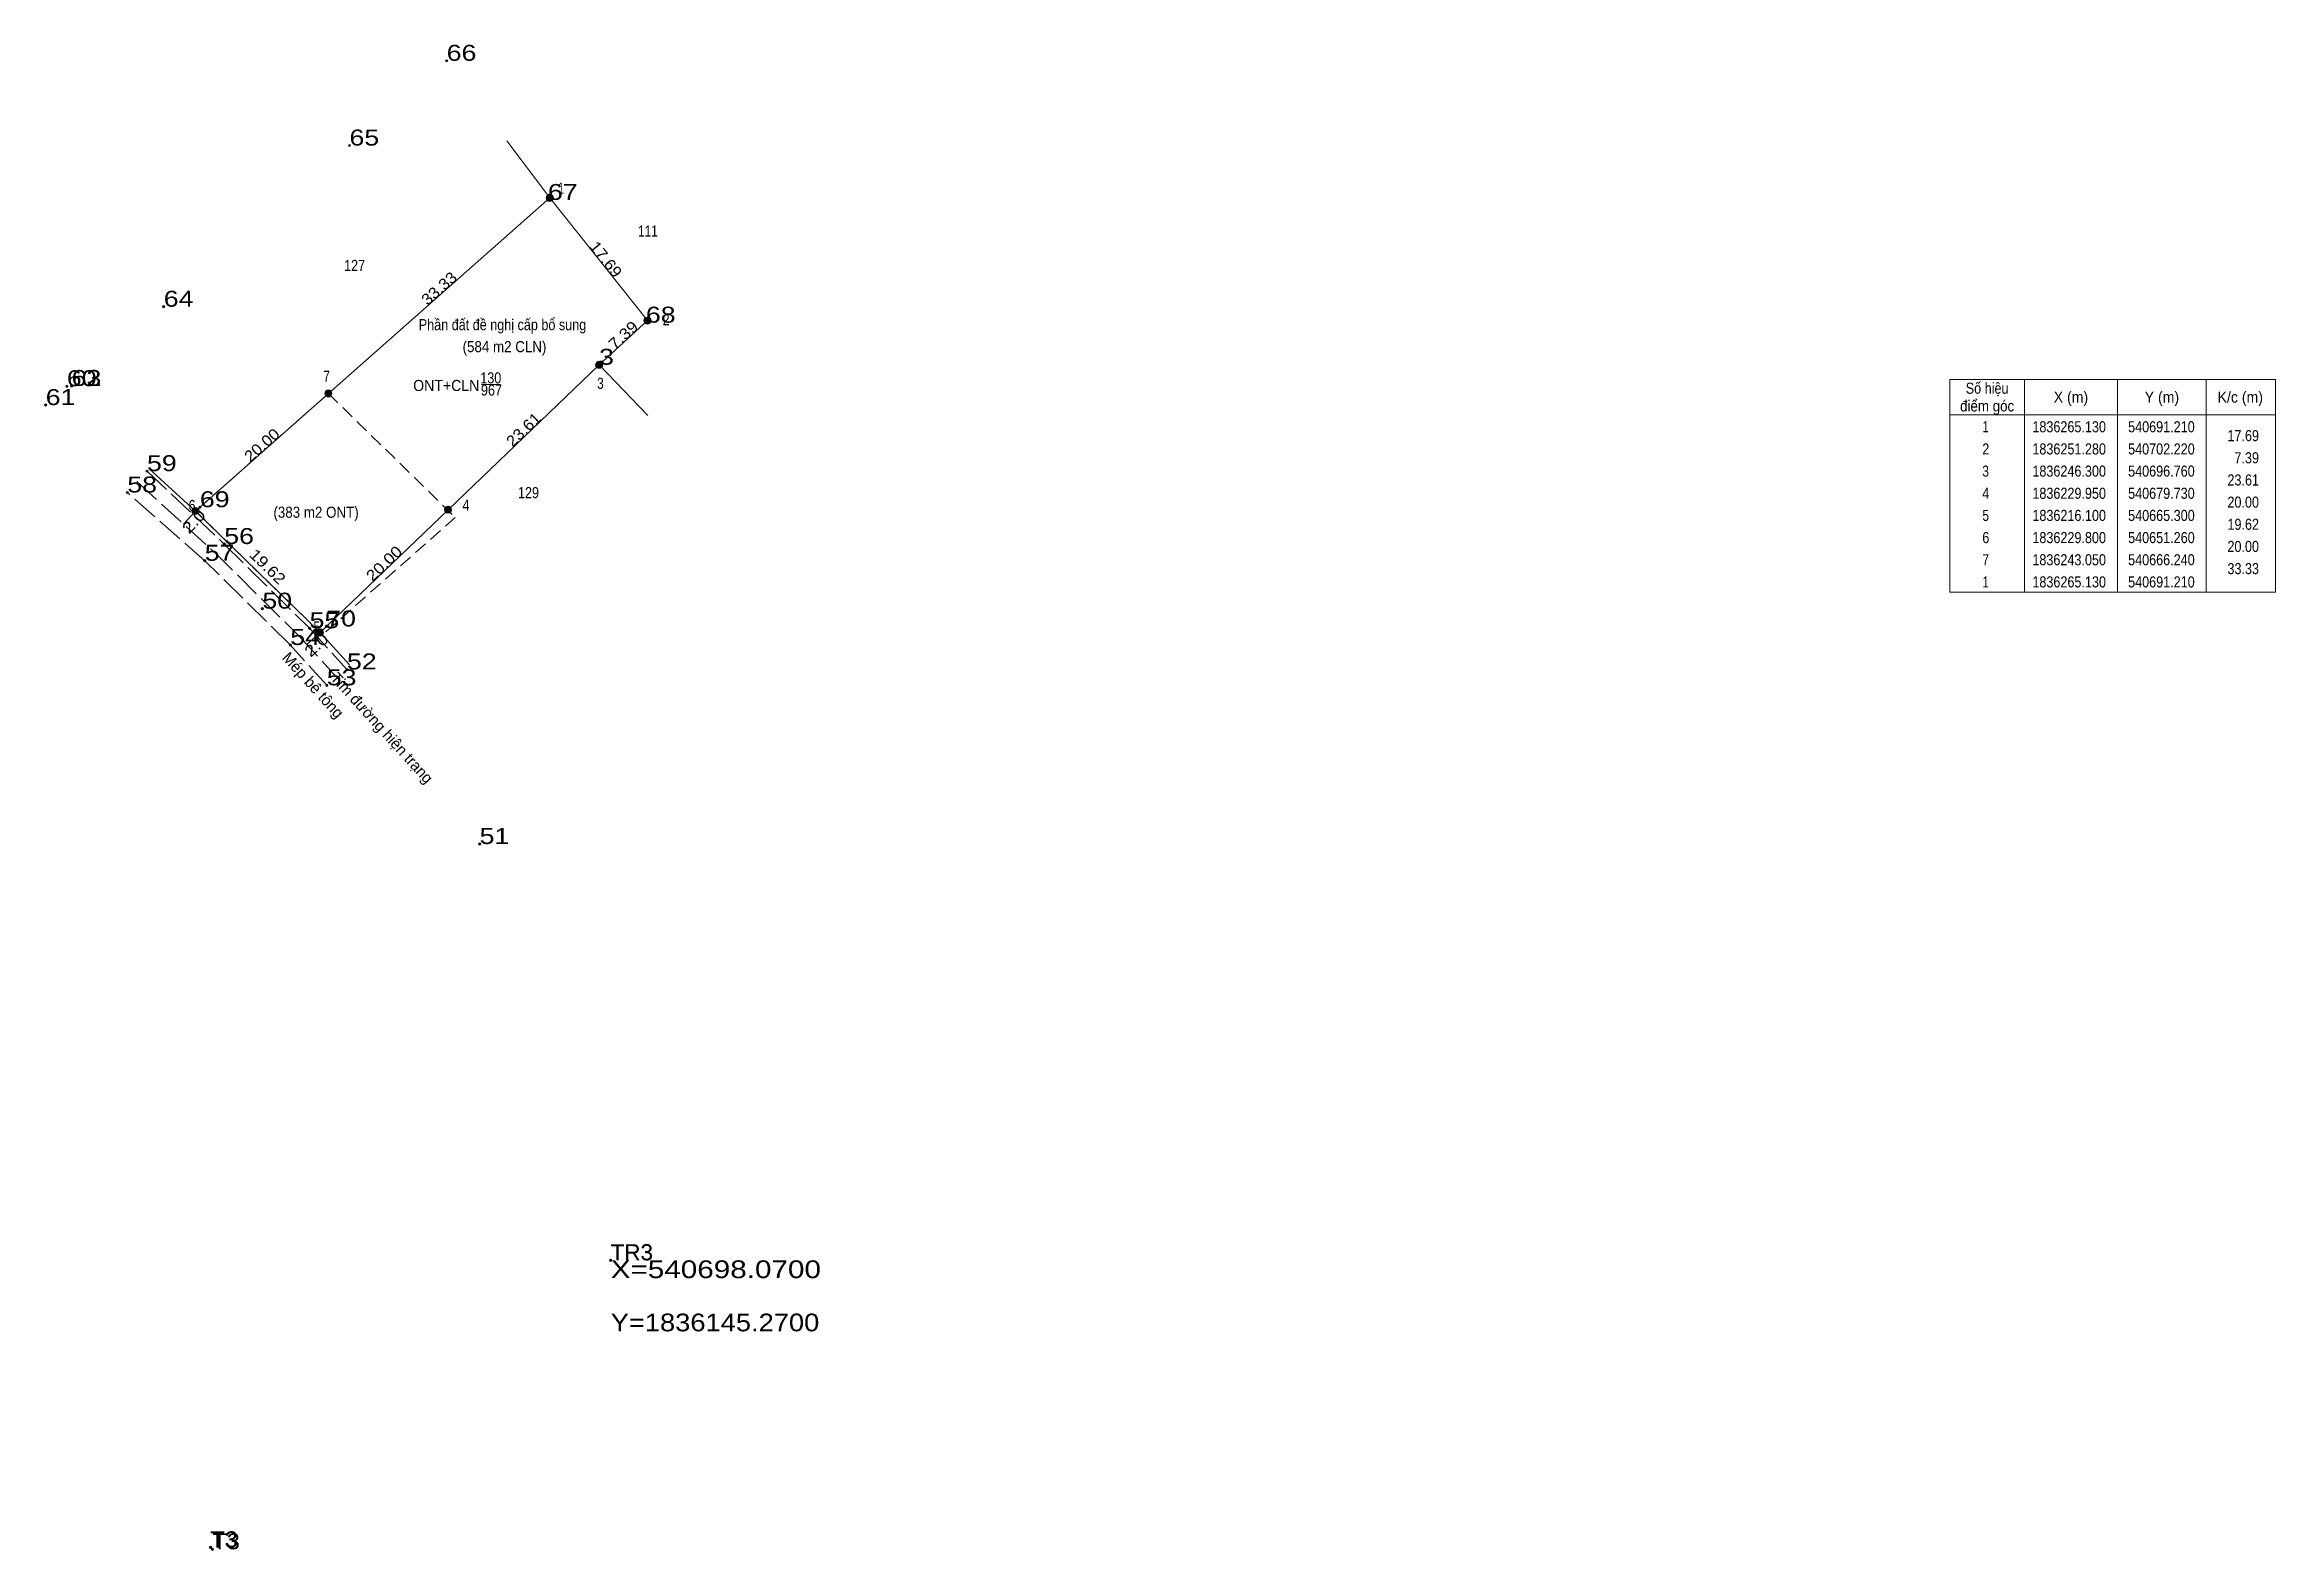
# Model space of a CAD drawing. Header units: metres. Extents: x 539436 to 540886, y 1835765 to 1836282.
# Drawn here: x 540634.2 to 540885.8, y 1836112.6 to 1836282.4 of the extents above; entities that cross this region are included whole.
import ezdxf
from ezdxf.enums import TextEntityAlignment as Align

# ---------------------------------------------------------------- set-up
doc = ezdxf.new("R2010")
doc.units = ezdxf.units.M
doc.header["$LTSCALE"] = 0.5
doc.header["$PDMODE"] = 32
doc.header["$PDSIZE"] = 0.25
doc.linetypes.add('LONG_DASHED', pattern=[7.5, 6, -1.5])
doc.linetypes.add('MEDIUM_DASHED', pattern=[4.5, 3, -1.5])
doc.layers.add('63', color=7, linetype='Continuous', lineweight=13)

msp = doc.modelspace()

# ---------------------------------------------------------------- texts
at = {"layer": '63'}
for s, height, width, p in [('66', 1.8, 1.25, (540679.58, 1836280.59)), ('65', 1.8, 1.25, (540668.62, 1836271.03)), ('67', 1.8, 1.25, (540690.99, 1836264.89)), ('64', 1.8, 1.25, (540647.68, 1836252.85)), ('68', 1.8, 1.25, (540702.04, 1836251.05)), ('60', 1.8, 1.25, (540636.75, 1836243.88)), ('62', 1.8, 1.25, (540637.29, 1836243.91)), ('63', 1.8, 1.25, (540637.29, 1836243.91)), ('3', 1.8, 1.25, (540696.76, 1836246.3)), ('61', 1.8, 1.25, (540634.37, 1836241.75)), ('59', 1.8, 1.25, (540645.79, 1836234.3)), ('58', 1.8, 1.25, (540643.57, 1836231.89)), ('69', 1.8, 1.25, (540651.75, 1836230.23)), ('57', 1.8, 1.25, (540652.3, 1836224.19)), ('56', 1.8, 1.25, (540654.5, 1836226.08)), ('50', 1.8, 1.25, (540658.8, 1836218.79)), ('55', 1.8, 1.25, (540664.12, 1836216.57)), ('70', 1.8, 1.25, (540666, 1836216.78)), ('54', 1.8, 1.25, (540661.94, 1836214.69)), ('52', 1.8, 1.25, (540668.33, 1836211.93)), ('53', 1.8, 1.25, (540666.06, 1836210.14)), ('51', 1.8, 1.25, (540683.29, 1836192.24)), ('TR3', 1.8, 1.05, (540698.06, 1836145.3)), ('TR3', 1.8, 1.05, (540698.07, 1836145.27)), ('X=540698.0700', 2, 1.25, (540698.07, 1836143.27)), ('Y=1836145.2700', 2, 1.15, (540698.07, 1836137.27)), ('T3', 1.8, 1.1, (540652.92, 1836112.88)), ('T3', 1.8, 1.1, (540652.96, 1836112.91)), ('T3', 1.8, 1.1, (540653.17, 1836112.68))]:
    msp.add_text(s, height=height, dxfattribs=dict(at, width=width)).set_placement(p)
for s, width, p in [(' 1', 0.75, (540692.83, 1836265.59)), (' 2', 0.85, (540704.71, 1836250.76)), (' 7', 0.8, (540666.41, 1836244.38)), (' 3', 0.8, (540697.28, 1836243.58)), ('17.69', 0.85, (540883.91, 1836237.68)), ('7.39', 0.85, (540883.91, 1836235.18)), ('23.61', 0.85, (540883.91, 1836232.68)), (' 6', 0.85, (540651.26, 1836229.8)), (' 4', 0.85, (540682.15, 1836229.84)), ('20.00', 0.85, (540883.91, 1836230.18)), ('19.62', 0.85, (540883.91, 1836227.68)), ('20.00', 0.85, (540883.91, 1836225.18)), ('33.33', 0.85, (540883.91, 1836222.68)), (' 5', 0.8, (540665.3, 1836216.1))]:
    msp.add_text(s, height=1.25, dxfattribs=dict(at, width=width)).set_placement(p, align=Align.RIGHT)
for s, width, p in [('111', 0.8, (540702.26, 1836260.76)), ('127', 0.85, (540669.195, 1836256.88)), ('Phần đất đề nghị cấp bổ sung', 0.85, (540685.87, 1836250.2)), ('(584 m2 CLN)', 0.9, (540686.095, 1836247.72)), ('ONT+CLN', 0.95, (540679.53, 1836243.34)), ('130', 0.85, (540684.55, 1836244.2)), ('967', 0.85, (540684.625, 1836242.82)), ('Số hiệu', 0.85, (540853.26, 1836243.03)), ('X (m)', 0.95, (540862.71, 1836242.03)), ('Y (m)', 0.95, (540872.965, 1836242.03)), ('K/c (m)', 0.95, (540881.805, 1836242.03)), ('điểm góc', 0.9, (540853.26, 1836241.03)), (' 1', 0.75, (540852.91, 1836238.68)), ('1836265.130', 0.85, (540862.51, 1836238.68)), ('540691.210', 0.85, (540872.91, 1836238.68)), (' 2', 0.85, (540852.915, 1836236.18)), ('1836251.280', 0.85, (540862.51, 1836236.18)), ('540702.220', 0.85, (540872.91, 1836236.18)), (' 3', 0.8, (540852.905, 1836233.68)), ('1836246.300', 0.85, (540862.51, 1836233.68)), ('540696.760', 0.85, (540872.91, 1836233.68)), ('129', 0.85, (540688.8, 1836231.25)), (' 4', 0.85, (540852.91, 1836231.18)), ('1836229.950', 0.85, (540862.51, 1836231.18)), ('540679.730', 0.85, (540872.91, 1836231.18)), ('(383 m2 ONT)', 0.9, (540664.85, 1836229.04)), (' 5', 0.8, (540852.915, 1836228.68)), ('1836216.100', 0.85, (540862.51, 1836228.68)), ('540665.300', 0.85, (540872.91, 1836228.68)), (' 6', 0.85, (540852.915, 1836226.18)), ('1836229.800', 0.85, (540862.51, 1836226.18)), ('540651.260', 0.85, (540872.91, 1836226.18)), (' 7', 0.8, (540852.915, 1836223.68)), ('1836243.050', 0.85, (540862.51, 1836223.68)), ('540666.240', 0.85, (540872.91, 1836223.68)), (' 1', 0.75, (540852.91, 1836221.18)), ('1836265.130', 0.85, (540862.51, 1836221.18)), ('540691.210', 0.85, (540872.91, 1836221.18))]:
    msp.add_text(s, height=1.25, dxfattribs=dict(at, width=width)).set_placement(p, align=Align.CENTER)
for s, rotation, width, p in [('17.69', 308.483, 1.1, (540697.0318, 1836257.8089)), ('33.33', 41.485, 1.1, (540679.136, 1836254.4539)), ('7.39', 42.368, 1.15, (540699.9088, 1836249.1715)), ('23.61', 43.833, 1.1, (540688.6722, 1836238.5346)), ('20.00', 41.493, 1.1, (540659.1609, 1836236.7764)), ('2.0', 47.437, 1.25, (540651.5274, 1836228.2023)), ('20.00', 43.825, 1.15, (540672.9522, 1836223.4322)), ('19.62', 315.702, 1.15, (540658.9535, 1836223.0885)), ('2.0', 42.37, 1.25, (540665.3088, 1836214.217))]:
    msp.add_text(s, height=1.25, rotation=rotation, dxfattribs=dict(at, width=width)).set_placement(p, align=Align.CENTER)
for s, rotation, p in [('Mép bê tông', 312.161, (540664.0489, 1836209.7445)), ('Tim đường hiện trạng', 312.293, (540671.8147, 1836204.9155))]:
    msp.add_text(s, height=1.25, rotation=rotation, dxfattribs=at).set_placement(p, align=Align.CENTER)

# ---------------------------------------------------------------- hatches: boundary and pattern name
at = {"layer": '63'}
for points in [[(540691.61, 1836265.13, 1), (540690.81, 1836265.13, 1)], [(540702.62, 1836251.28, 1), (540701.82, 1836251.28, 1)], [(540697.16, 1836246.3, 1), (540696.36, 1836246.3, 1)], [(540666.64, 1836243.05, 1), (540665.84, 1836243.05, 1)], [(540651.66, 1836229.8, 1), (540650.86, 1836229.8, 1)], [(540680.13, 1836229.95, 1), (540679.33, 1836229.95, 1)], [(540665.7, 1836216.1, 1), (540664.9, 1836216.1, 1)]]:
    msp.add_hatch(color=256, dxfattribs=at).paths.add_polyline_path(points)

# ---------------------------------------------------------------- linework, layer by layer
for p, q in [((540666.24, 1836243.05), (540691.21, 1836265.13)), ((540696.76, 1836246.3), (540702.22, 1836251.28)), ((540679.73, 1836229.95), (540696.76, 1836246.3)), ((540702.26, 1836240.57), (540696.76, 1836246.3)), ((540683.51, 1836244.06), (540685.66, 1836244.06)), ((540857.46, 1836244.65), (540857.46, 1836220.65)), ((540867.96, 1836244.65), (540867.96, 1836220.65)), ((540877.96, 1836244.65), (540877.96, 1836220.65)), ((540849.06, 1836240.65), (540885.76, 1836240.65)), ((540646.01, 1836234.6), (540651.26, 1836229.8)), ((540649.91, 1836228.33), (540651.26, 1836229.8)), ((540665.3, 1836216.1), (540679.73, 1836229.95)), ((540663.82, 1836214.75), (540665.3, 1836216.1)), ((540665.3, 1836216.1), (540668.61, 1836212.46))]:
    msp.add_line(p, q, dxfattribs=at)
at = {"layer": '63', "linetype": 'MEDIUM_DASHED'}
for p, q in [((540666.24, 1836243.05), (540651.26, 1836229.8)), ((540651.26, 1836229.8), (540665.57, 1836215.83))]:
    msp.add_line(p, q, dxfattribs=at)
at = {"layer": '63'}
msp.add_lwpolyline([(540686.37, 1836271.56), (540691.21, 1836265.13), (540702.22, 1836251.28)], dxfattribs=at)
for points in [[(540691.21, 1836265.13), (540702.22, 1836251.28), (540696.76, 1836246.3), (540679.73, 1836229.95), (540665.3, 1836216.1), (540651.26, 1836229.8), (540666.24, 1836243.05)], [(540849.06, 1836244.65), (540885.76, 1836244.65), (540885.76, 1836220.65), (540849.06, 1836220.65)]]:
    msp.add_lwpolyline(points, close=True, dxfattribs=at)
at = {"layer": '63', "linetype": 'MEDIUM_DASHED'}
msp.add_lwpolyline([(540666.24, 1836243.05), (540680.55, 1836229.08), (540665.57, 1836215.83)], dxfattribs=at)
at = {"layer": '63', "linetype": 'LONG_DASHED'}
for points in [[(540644.66, 1836233.12), (540653.31, 1836225.22), (540663, 1836215.65), (540667.13, 1836211.11)], [(540645.79, 1836234.3), (540654.5, 1836226.08), (540664.12, 1836216.57), (540668.33, 1836211.93)], [(540666.06, 1836210.14), (540661.94, 1836214.69), (540652.3, 1836224.19), (540643.57, 1836231.89)]]:
    msp.add_lwpolyline(points, dxfattribs=at)
at = {"layer": '63'}
for centre in [(540691.21, 1836265.13), (540702.22, 1836251.28), (540696.76, 1836246.3), (540666.24, 1836243.05), (540651.26, 1836229.8), (540679.73, 1836229.95), (540665.3, 1836216.1)]:
    msp.add_circle(centre, 0.4, dxfattribs=at)
for p in [(540679.58, 1836280.59), (540668.62, 1836271.03), (540690.99, 1836264.89), (540647.68, 1836252.85), (540702.04, 1836251.05), (540636.75, 1836243.88), (540637.29, 1836243.91), (540634.37, 1836241.75), (540645.79, 1836234.3), (540643.57, 1836231.89), (540651.75, 1836230.23), (540654.5, 1836226.08), (540652.3, 1836224.19), (540658.8, 1836218.79), (540664.12, 1836216.57), (540666, 1836216.78), (540661.94, 1836214.69), (540668.33, 1836211.93), (540666.06, 1836210.14), (540683.29, 1836192.24), (540698.06, 1836145.3), (540698.07, 1836145.27), (540652.92, 1836112.88), (540652.96, 1836112.91), (540653.17, 1836112.68)]:
    msp.add_point(p, dxfattribs=at)

msp.set_redraw_order([(e.dxf.handle, doc.entitydb.next_handle()) for e in msp.query("TEXT MTEXT ATTDEF DIMENSION ARC_DIMENSION")])  # texts and dimensions are drawn at this point

doc.saveas('drawing.dxf')
